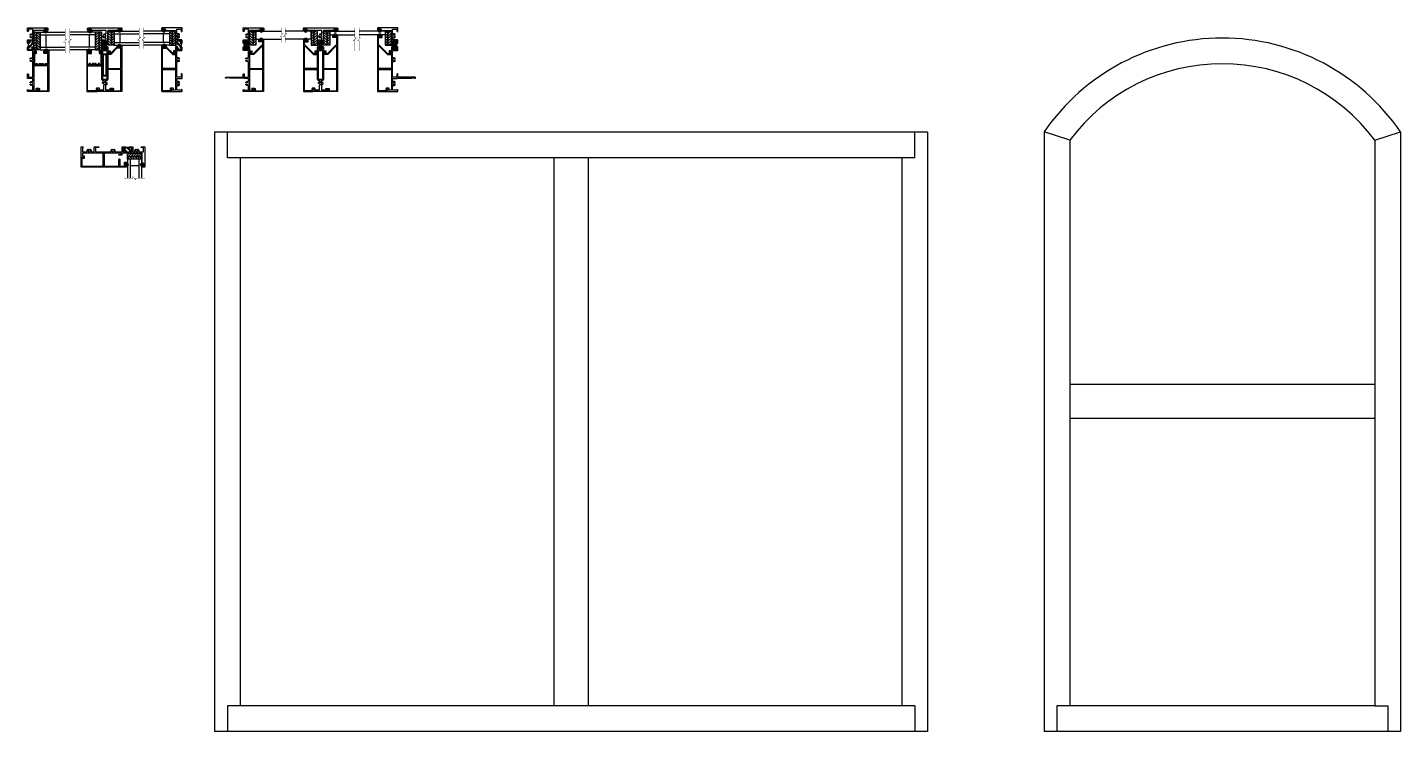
# Model space of a CAD drawing. Extents: x -23 to 190, y -172 to 85.
# Drawn here: x -6.2 to 91.2, y -46.7 to 3.3 of the extents above; entities that cross this region are included whole.
import ezdxf

# ---------------------------------------------------------------- set-up
doc = ezdxf.new("R2010")
doc.units = 0
doc.header["$MEASUREMENT"] = 0
doc.layers.get('0').update_dxf_attribs({"linetype": 'CONTINUOUS'})
for name, color, linetype in [('Ballons', 7, 'CONTINUOUS'), ('DIM', 7, 'CONTINUOUS'), ('ELEV_FRAME', 1, 'CONTINUOUS'), ('FRAME', 1, 'CONTINUOUS'), ('GEOMETRY', 1, 'CONTINUOUS'), ('GLASS', 7, 'CONTINUOUS'), ('PROFILE NUMBER', 150, 'CONTINUOUS'), ('SETTING BLOCKS', 7, 'CONTINUOUS'), ('TEXT', 7, 'CONTINUOUS')]:
    doc.layers.add(name, color=color, linetype=linetype)

# ---------------------------------------------------------------- blocks, each defined once
blk = doc.blocks.new('3806 MULLION')
h = blk.add_hatch()
h.set_pattern_fill('ANSI32', color=256, scale=0.25, style=0)
h.set_pattern_definition([(45, (-1.96831, -4.979215), (-0.0662913, 0.0662913), []), (45, (-1.92411, -4.979215), (-0.0662913, 0.0662913), [])])
h.paths.add_polyline_path([(-1.369, 0.094, -0.414214), (-1.394, 0.118), (-1.394, 0.134, 0.414214), (-1.404, 0.144), (-1.5, 0.144, 0.414214), (-1.531, 0.113), (-1.531, -0.113, 0.414214), (-1.5, -0.143), (-1.404, -0.143, 0.414214), (-1.394, -0.133), (-1.394, -0.118, -0.414214), (-1.369, -0.094, -0.414214), (-1.344, -0.118), (-1.093, -0.118, -0.414214), (-1.068, -0.094, -0.414214), (-1.043, -0.118), (-1.043, -0.133, 0.414214), (-1.033, -0.143), (-0.937, -0.143, 0.414214), (-0.906, -0.113), (-0.906, 0.113, 0.414214), (-0.937, 0.144), (-1.033, 0.144, 0.414214), (-1.043, 0.134), (-1.043, 0.118, -0.414214), (-1.068, 0.094, -0.414214), (-1.093, 0.118), (-1.093, 0.188, -0.275826), (-1.344, 0.188), (-1.344, 0.118, -0.414214)])
for p, q in [((-1.344, -0.118), (-1.093, -0.118)), ((-1.344, -0.203), (-1.344, -0.133))]:
    blk.add_line(p, q)
for points in [[(-1.093, -0.133), (-1.093, -0.118, -0.414214), (-1.068, -0.094, -0.414214), (-1.043, -0.118), (-1.043, -0.133, 0.414214), (-1.033, -0.143), (-0.937, -0.143, 0.414214), (-0.906, -0.113), (-0.906, 0.113, 0.414214), (-0.937, 0.144), (-1.033, 0.144, 0.414214), (-1.043, 0.134), (-1.043, 0.118, -0.414214), (-1.068, 0.094, -0.414214), (-1.093, 0.118), (-1.093, 0.188, -0.414214), (-1.062, 0.219), (-0.937, 0.219, -0.414214), (-0.831, 0.113), (-0.831, -0.062, 0.414214), (-0.8, -0.094), (-0.738, -0.094, 0.517938), (-0.709, -0.052, -0.42659), (-0.608, 0.149, -0.510157), (-0.56, 0.113), (-0.56, 0.112, -0.323599), (-0.586, 0.077, 2.284894), (-0.483, 0.018, -0.323599), (-0.466, 0.058), (-0.465, 0.058, -0.510157), (-0.41, 0.035, -0.142368), (-0.415, -0.052, 0.517938), (-0.386, -0.094), (-0.175, -0.094), (-0.175, 0.91), (-0.175, 0.961, -0.414214), (-0.15, 0.986, -0.399638), (-0.125, 0.962, 0.399638), (-0.1, 0.939), (-0.1, 0.939, 0.414214), (-0.075, 0.964), (-0.075, 1.134, 0.414214), (-0.1, 1.159), (-0.1, 1.159, 0.399638), (-0.125, 1.135, -0.399638), (-0.15, 1.111), (-0.15, 1.111, -0.414214), (-0.175, 1.136), (-0.175, 1.188, -0.414214), (-0.144, 1.219), (-0.031, 1.219, -0.414214), (0, 1.188), (0, 0), (0, -1.188, -0.414214), (-0.031, -1.219), (-0.144, -1.219, -0.414214), (-0.175, -1.188), (-0.175, -1.136, -0.414214), (-0.15, -1.111), (-0.15, -1.111, -0.399638), (-0.125, -1.135, 0.399638), (-0.1, -1.159), (-0.1, -1.159, 0.414214), (-0.075, -1.133), (-0.075, -0.964, 0.414214), (-0.1, -0.938), (-0.1, -0.938, 0.399638), (-0.125, -0.962, -0.399638), (-0.15, -0.986, -0.414214), (-0.175, -0.961), (-0.175, -0.909), (-0.175, -0.219), (-1.078, -0.219), (-1.093, -0.203)], [(-3.625, -0.143, -0.414214), (-3.656, -0.113), (-3.656, 0.113, -0.414214), (-3.625, 0.144), (-1.637, 0.144, -0.414214), (-1.606, 0.113), (-1.606, -0.113, -0.414214), (-1.637, -0.143)]]:
    blk.add_lwpolyline(points, format="xyb", close=True)
blk.add_lwpolyline([(-1.344, -0.203), (-1.359, -0.219), (-1.612, -0.219), (-1.612, -0.344, -0.414214), (-1.643, -0.374), (-1.799, -0.374, -0.414214), (-1.83, -0.344, -0.414214), (-1.799, -0.312), (-1.674, -0.312), (-1.674, -0.219), (-3.625, -0.219, -0.414214), (-3.731, -0.113), (-3.731, -0.068, 0.414214), (-3.762, -0.037), (-3.764, -0.037, 0.308174), (-3.793, -0.057, -0.627979), (-4.073, -0.078, 0.267949), (-4.1, -0.062), (-4.39, -0.062, 0.414214), (-4.4, -0.072), (-4.4, -0.37, -0.237131), (-4.413, -0.395, 0.457629), (-4.416, -0.441), (-4.346, -0.511, -0.668179), (-4.36, -0.546), (-4.49, -0.546, -0.414214), (-4.5, -0.535), (-4.5, 0), (-4.5, 0.536, -0.414214), (-4.49, 0.546), (-4.36, 0.546, -0.668179), (-4.346, 0.511), (-4.416, 0.441, 0.457629), (-4.413, 0.395, -0.237131), (-4.4, 0.37), (-4.4, 0.073, 0.414214), (-4.39, 0.063), (-4.045, 0.063, -0.500407), (-4.016, 0.023, 2.386509), (-3.914, 0.077, -0.326072), (-3.94, 0.113, -0.502305), (-3.892, 0.149, -0.227368), (-3.793, 0.057, 0.308174), (-3.764, 0.038), (-3.762, 0.038, 0.414214), (-3.731, 0.069), (-3.731, 0.113, -0.414214), (-3.625, 0.219), (-1.674, 0.219), (-1.674, 0.313), (-1.799, 0.313, -0.414214), (-1.83, 0.344, -0.414214), (-1.799, 0.375), (-1.643, 0.375, -0.414214), (-1.612, 0.344), (-1.612, 0.228, 0.414214), (-1.602, 0.219), (-1.375, 0.219, -0.414214), (-1.344, 0.188), (-1.344, 0.118, -0.414214), (-1.369, 0.094, -0.414214), (-1.394, 0.118), (-1.394, 0.134, 0.414214), (-1.404, 0.144), (-1.5, 0.144, 0.414214), (-1.531, 0.113), (-1.531, -0.113, 0.414214), (-1.5, -0.143), (-1.404, -0.143, 0.414214), (-1.394, -0.133), (-1.394, -0.118, -0.414214), (-1.369, -0.094, -0.414214), (-1.344, -0.118), (-1.344, -0.133)], format="xyb")
blk.add_arc((-1.219, 0.398), 0.245, 239.15951, 300.84049)
blk = doc.blocks.new('3802 45 GLASS STOP')
blk.add_lwpolyline([(3.939, -0.433, -0.399638), (3.914, -0.41, 0.400364), (3.889, -0.386, 0.414214), (3.864, -0.411), (3.864, -0.581, 0.414214), (3.889, -0.606), (3.889, -0.606, 0.399638), (3.914, -0.582, -0.399638), (3.939, -0.558, -0.414214), (3.964, -0.583), (3.964, -0.637, -0.414214), (3.933, -0.668), (-0.001, -0.668, -0.414214), (-0.011, -0.658), (-0.011, -0.01, -0.440011), (0, 0), (0.149, -0.013), (0.149, 0.04), (0.115, 0.074, -0.395486), (0.114, 0.102), (0.17, 0.165, -0.691708), (0.205, 0.152), (0.205, -0.04, -0.440011), (0.171, -0.071), (0.05, -0.061, 0.440011), (0.039, -0.071), (0.039, -0.593, 0.414214), (0.049, -0.603), (1.52, -0.603, 0.414214), (1.551, -0.572), (1.551, 0.299, -0.414214), (1.579, 0.327), (1.579, 0.327, -0.414214), (1.607, 0.299), (1.607, -0.572, 0.414214), (1.638, -0.603), (3.179, -0.603, 0.668179), (3.2, -0.55), (2.612, 0.038, -0.198912), (2.603, 0.06), (2.603, 0.296, -0.414214), (2.634, 0.327), (2.741, 0.327, -0.414214), (2.769, 0.299, -0.414214), (2.741, 0.271), (2.669, 0.271, 0.414214), (2.659, 0.261), (2.659, 0.071), (3.324, -0.594, 0.198912), (3.345, -0.603), (3.777, -0.603, 0.414214), (3.808, -0.572), (3.808, -0.355, -0.414214), (3.839, -0.324), (3.933, -0.324, -0.414214), (3.964, -0.355), (3.964, -0.408, -0.414214)], format="xyb", close=True)
blk = doc.blocks.new('3800 NAIL-ON FRAME')
h = blk.add_hatch()
h.set_pattern_fill('ANSI32', color=256, scale=0.25, style=0)
h.set_pattern_definition([(45, (-3.29232, -6.189), (-0.0662913, 0.0662913), []), (45, (-3.24812, -6.189), (-0.0662913, 0.0662913), [])])
h.paths.add_polyline_path([(2.143, 0.361, 0.414214), (2.112, 0.392), (2.017, 0.392, 0.414214), (2.006, 0.382), (2.006, 0.351, -0.414214), (1.982, 0.326, -0.414214), (1.956, 0.351), (1.956, 0.423, -0.324768), (1.706, 0.423), (1.706, 0.351, -0.414214), (1.681, 0.326, -0.414214), (1.655, 0.351), (1.655, 0.382, 0.414214), (1.645, 0.392), (1.549, 0.392, 0.414214), (1.518, 0.361), (1.518, 0.111, 0.414214), (1.549, 0.08), (1.645, 0.08, 0.414214), (1.655, 0.09), (1.655, 0.121, -0.414214), (1.681, 0.146, -0.414214), (1.706, 0.121), (1.706, 0.09, 0.414214), (1.715, 0.08), (1.946, 0.08, 0.414214), (1.956, 0.09), (1.956, 0.121, -0.414214), (1.982, 0.146, -0.414214), (2.006, 0.121), (2.006, 0.09, 0.414214), (2.017, 0.08), (2.112, 0.08, 0.414214), (2.143, 0.111)])
blk.add_line((1.706, 0.015), (1.706, 0.09))
blk.add_lwpolyline([(1.706, 0.015), (1.691, 0), (1.437, 0), (1.437, -0.125, -0.414214), (1.407, -0.156), (1.251, -0.156, -0.414214), (1.22, -0.125, -0.414214), (1.251, -0.094), (1.376, -0.094), (1.376, 0), (-1.376, 0), (-1.376, -0.224, 0.198912), (-1.373, -0.231), (-1.293, -0.31, -0.668179), (-1.3, -0.327), (-1.441, -0.327, -0.414214), (-1.451, -0.317), (-1.451, 0.444, -0.414214), (-1.441, 0.454), (-1.357, 0.454, -0.414214), (-1.326, 0.423, -0.358249), (-1.35, 0.393, 0.358249), (-1.376, 0.362), (-1.376, 0.111, 0.414214), (-1.345, 0.08), (-1.055, 0.08, 0.5024), (-1.025, 0.12, -0.280293), (-0.988, 0.264, -0.498955), (-0.939, 0.256, -0.334263), (-0.945, 0.219, 2.470836), (-0.832, 0.219, -0.334263), (-0.838, 0.256), (-0.838, 0.256, -0.498955), (-0.789, 0.264, -0.280293), (-0.752, 0.12, 0.5024), (-0.722, 0.08), (-0.556, 0.08, 0.414214), (-0.525, 0.111), (-0.525, 0.399), (-0.491, 0.434), (-0.491, 0.454), (-0.513, 0.476), (-0.513, 1.426, -0.443866), (-0.501, 1.436, 0.443866), (-0.491, 1.446), (-0.491, 1.614, 0.414214), (-0.501, 1.624), (-0.502, 1.624, -0.414214), (-0.513, 1.634), (-0.513, 1.673, -0.414214), (-0.482, 1.704, -0.414214), (-0.451, 1.673), (-0.451, 0.464, 0.414214), (-0.441, 0.454), (-0.232, 0.454, -0.414214), (-0.201, 0.423, -0.414214), (-0.232, 0.392), (-0.419, 0.392, 0.414214), (-0.451, 0.361), (-0.451, 0.111, 0.414214), (-0.419, 0.08), (0.633, 0.08, 0.5024), (0.663, 0.12, -0.280293), (0.7, 0.264, -0.498955), (0.749, 0.256, -0.334263), (0.743, 0.219, 2.470836), (0.856, 0.219, -0.334263), (0.85, 0.256, -0.498955), (0.899, 0.264, -0.280293), (0.936, 0.12, 0.5024), (0.966, 0.08), (1.412, 0.08, 0.414214), (1.444, 0.111), (1.444, 0.392, -0.414214), (1.506, 0.454), (1.674, 0.454, -0.414214), (1.706, 0.423), (1.706, 0.351, -0.414214), (1.681, 0.326, -0.414214), (1.655, 0.351), (1.655, 0.382, 0.414214), (1.645, 0.392), (1.549, 0.392, 0.414214), (1.518, 0.361), (1.518, 0.111, 0.414214), (1.549, 0.08), (1.645, 0.08, 0.414214), (1.655, 0.09), (1.655, 0.121, -0.414214), (1.681, 0.146, -0.414214), (1.706, 0.121), (1.706, 0.09, 0.414214), (1.715, 0.08), (1.946, 0.08, 0.414214), (1.956, 0.09), (1.956, 0.121, -0.414214), (1.982, 0.146, -0.414214), (2.006, 0.121), (2.006, 0.09, 0.414214), (2.017, 0.08), (2.112, 0.08, 0.414214), (2.143, 0.111), (2.143, 0.361, 0.414214), (2.112, 0.392), (2.017, 0.392, 0.414214), (2.006, 0.382), (2.006, 0.351, -0.414214), (1.982, 0.326), (1.982, 0.326, -0.414214), (1.956, 0.351), (1.956, 0.423, -0.414214), (1.988, 0.454), (2.157, 0.454, -0.414214), (2.219, 0.392), (2.219, 0.111, 0.414214), (2.249, 0.08), (2.321, 0.08, 0.5024), (2.351, 0.12, -0.280293), (2.388, 0.264, -0.498955), (2.437, 0.256, -0.334263), (2.431, 0.219, 2.470836), (2.544, 0.219, -0.334263), (2.538, 0.256, -0.498955), (2.587, 0.264, -0.280293), (2.624, 0.12, 0.5024), (2.654, 0.08), (2.943, 0.08, 0.414214), (2.975, 0.111), (2.975, 0.361, 0.414214), (2.943, 0.392), (2.831, 0.392, -0.414214), (2.799, 0.423, -0.414214), (2.831, 0.454), (3.04, 0.454, -0.414214), (3.049, 0.444), (3.049, 0.444), (3.049, -0.969, -0.414214), (3.018, -1), (2.905, -1, -0.414214), (2.874, -0.969), (2.874, -0.918, -0.414214), (2.9, -0.893), (2.9, -0.893, -0.399638), (2.924, -0.916, 0.399638), (2.949, -0.94), (2.95, -0.94, 0.414214), (2.975, -0.915), (2.975, -0.745, 0.414214), (2.95, -0.72), (2.949, -0.72, 0.399638), (2.924, -0.744, -0.399638), (2.9, -0.768, -0.414214), (2.874, -0.743), (2.874, -0.691), (2.874, 0), (1.971, 0), (1.956, 0.015), (1.956, 0.09)], format="xyb")
blk.add_arc((1.831, 0.596), 0.214, 234.01573, 305.98427)
blk = doc.blocks.new('3801 1 INCH GLASS STOP')
blk.add_lwpolyline([(2.741, 0.327, -0.414214), (2.769, 0.299, -0.414214), (2.741, 0.271), (2.669, 0.271, 0.414214), (2.659, 0.261), (2.659, 0.167, 0.198912), (2.668, 0.145), (3.128, -0.315, 0.198912), (3.15, -0.324), (3.183, -0.324, -0.414214), (3.214, -0.355), (3.214, -0.408, -0.414214), (3.189, -0.433, -0.399638), (3.164, -0.41, 0.400364), (3.139, -0.386, 0.414214), (3.114, -0.411), (3.114, -0.581, 0.414214), (3.139, -0.606), (3.139, -0.606, 0.399638), (3.164, -0.582, -0.399638), (3.189, -0.558, -0.414214), (3.214, -0.583), (3.214, -0.637, -0.414214), (3.183, -0.668), (-0.001, -0.668, -0.414214), (-0.011, -0.658), (-0.011, -0.01, -0.440011), (0, 0), (0.149, -0.013), (0.149, 0.04), (0.115, 0.074, -0.395486), (0.114, 0.102), (0.17, 0.165, -0.691708), (0.205, 0.152), (0.205, -0.04, -0.440011), (0.171, -0.071), (0.05, -0.061, 0.440011), (0.039, -0.071), (0.039, -0.593, 0.414214), (0.049, -0.603), (1.52, -0.603, 0.414214), (1.551, -0.572), (1.551, 0.299, -0.414214), (1.579, 0.327, -0.414214), (1.607, 0.299), (1.607, -0.572, 0.414214), (1.638, -0.603), (3.027, -0.603, 0.414214), (3.058, -0.572), (3.058, -0.337, 0.198912), (3.049, -0.315), (2.612, 0.122, -0.198912), (2.603, 0.144), (2.603, 0.296, -0.414214), (2.634, 0.327)], format="xyb", close=True)
blk = doc.blocks.new('A$C3BF656AD')
at = {"layer": 'SETTING BLOCKS'}
h = blk.add_hatch(dxfattribs=at)
h.set_pattern_fill('ANSI31', color=256, scale=0.25, angle=90, style=0)
h.set_pattern_definition([(135, (0.820812, -8.054306), (-0.02209709, -0.02209709), [])])
h.paths.add_polyline_path([(0, 0.063), (0.25, 0.063), (0.25, 0.11), (0, 0.11)])
h = blk.add_hatch(dxfattribs=at)
h.set_pattern_fill('ANSI31', color=256, scale=0.25, style=0)
h.set_pattern_definition([(45, (-2.098375, -8.085556), (-0.02209709, 0.02209709), [])])
h.paths.add_polyline_path([(0, 0), (0.25, 0), (0.25, 0.063), (0, 0.063)])
for points in [[(0, 0.063), (0, 0.11), (0.25, 0.11), (0.25, 0.063)], [(0, 0), (0, 0.063), (0.25, 0.063), (0.25, 0)]]:
    blk.add_lwpolyline(points, close=True, dxfattribs=at)
blk = doc.blocks.new('*U144')
at = {"layer": 'PROFILE NUMBER', "color": 5}
for p, q in [((-0.016, 0.092), (-0.013, 0.083)), ((-0.013, 0.083), (0.013, 0.083)), ((0.013, 0.083), (0.016, 0.092))]:
    blk.add_line(p, q, dxfattribs=at)
blk.add_lwpolyline([(-0.043, 0.091), (-0.043, 0.034), (-0.09, 0.034), (-0.09, 0), (0.09, 0), (0.09, 0.034), (0.043, 0.034), (0.043, 0.091)], dxfattribs=at)
for centre, start, end in [((-0.073, 0.071), 19.82892, 61.17501), ((0.073, 0.071), 118.76326, 160.19447)]:
    blk.add_arc(centre, 0.06, start, end, dxfattribs=at)
blk.add_ellipse((0, 0.152), major_axis=(-0.0958, 0), ratio=0.712114, start_param=2.033109, end_param=7.391692, dxfattribs=at)
blk.add_open_spline([(0.044, 0.124), (0.053, 0.129), (0.059, 0.135), (0.069, 0.15), (0.068, 0.157), (0.049, 0.179), (0.027, 0.189), (-0.021, 0.191), (-0.045, 0.181), (-0.067, 0.16), (-0.068, 0.152), (-0.061, 0.137), (-0.054, 0.129), (-0.044, 0.124)], degree=3, knots=[2.2211, 2.2211, 2.2211, 2.2211, 2.727733, 2.727733, 3.7005, 3.7005, 4.673268, 4.673268, 5.646035, 5.646035, 6.618803, 6.618803, 7.203997, 7.203997, 7.203997, 7.203997], dxfattribs=at)
blk = doc.blocks.new('3811 114 GLASS STOP')
blk.add_lwpolyline([(1.964, 0.69), (1.984, 0.67), (2.652, 0.67, -0.414214), (2.683, 0.639), (2.683, 0.401, 0.414214), (2.693, 0.391), (2.829, 0.391, 0.414214), (2.839, 0.401), (2.839, 0.475, 0.414214), (2.814, 0.5, 0.399638), (2.789, 0.477, -0.400364), (2.764, 0.453, -0.414214), (2.739, 0.478), (2.739, 0.648, -0.414214), (2.764, 0.673), (2.764, 0.673, -0.399638), (2.789, 0.649, 0.399638), (2.814, 0.625, 0.414214), (2.839, 0.65), (2.839, 0.725, 0.414214), (2.829, 0.735), (2.829, 0.735), (2.829, 0.735), (2.829, 0.735), (-0.001, 0.735, 0.414214), (-0.011, 0.725), (-0.011, 0.01, 0.440011), (0, 0), (0.138, 0.012, -0.440011), (0.149, 0.002), (0.149, -0.04), (0.115, -0.074, 0.395486), (0.114, -0.102), (0.17, -0.165, 0.691708), (0.205, -0.152), (0.205, 0.04, 0.440011), (0.171, 0.071), (0.05, 0.061, -0.440011), (0.039, 0.071), (0.039, 0.66, -0.414214), (0.049, 0.67), (1.777, 0.67, -0.414214), (1.808, 0.639), (1.808, -0.317, 0.414214), (1.818, -0.327), (2.781, -0.327, 0.414214), (2.809, -0.299, 0.414214), (2.781, -0.271), (1.895, -0.271, -0.414214), (1.864, -0.24), (1.864, -0.206, -0.414214), (1.895, -0.175), (1.954, -0.175, 0.414214), (1.964, -0.165), (1.964, -0.091, 0.414214), (1.939, -0.066, 0.399638), (1.914, -0.089, -0.400364), (1.889, -0.113, -0.414214), (1.864, -0.088), (1.864, 0.082, -0.414214), (1.889, 0.107, -0.400364), (1.914, 0.083, 0.399638), (1.939, 0.059, 0.414214), (1.964, 0.084), (1.964, 0.159, 0.414214), (1.954, 0.169), (1.895, 0.169, -0.414214), (1.864, 0.2), (1.864, 0.204, -0.414214), (1.895, 0.235), (1.954, 0.235, 0.414214), (1.964, 0.245), (1.964, 0.319, 0.414214), (1.939, 0.344, 0.399638), (1.914, 0.321, -0.400364), (1.889, 0.297, -0.414214), (1.864, 0.322), (1.864, 0.492, -0.414214), (1.889, 0.517, -0.400364), (1.914, 0.493, 0.399638), (1.939, 0.469, 0.414214), (1.964, 0.494), (1.964, 0.569, 0.414214), (1.954, 0.579), (1.895, 0.579, -0.414214), (1.864, 0.61), (1.864, 0.639, -0.414214), (1.895, 0.67), (1.964, 0.67)], format="xyb", close=True)
blk = doc.blocks.new('A$C71C12F4B')
at = {"layer": 'SETTING BLOCKS'}
h = blk.add_hatch(dxfattribs=at)
h.set_pattern_fill('ANSI31', color=256, scale=0.25, angle=90, style=0)
h.set_pattern_definition([(135, (-7.229924, -6.356783), (-0.02209709, -0.02209709), [])])
h.paths.add_polyline_path([(0.31, 0.11), (0, 0.11), (0, 0.063), (0.31, 0.063)])
h = blk.add_hatch(dxfattribs=at)
h.set_pattern_fill('ANSI31', color=256, scale=0.25, style=0)
h.set_pattern_definition([(45, (-7.229924, -6.356783), (-0.02209709, 0.02209709), [])])
h.paths.add_polyline_path([(0.31, 0), (0.31, 0.063), (0, 0.063), (0, 0)])
for points in [[(0, 0.063), (0, 0.11), (0.31, 0.11), (0.31, 0.063)], [(0, 0), (0, 0.063), (0.31, 0.063), (0.31, 0)]]:
    blk.add_lwpolyline(points, close=True, dxfattribs=at)
blk = doc.blocks.new('25031')
at = {"layer": 'GEOMETRY', "color": 5}
for p, q in [((-0.035, 0.042), (-0.09, 0.042)), ((-0.09, 0.042), (-0.09, 0)), ((-0.09, 0), (0.09, 0)), ((-0.035, 0.112), (-0.035, 0.042)), ((0.035, 0.042), (0.035, 0.112)), ((0.09, 0.042), (0.035, 0.042)), ((0.09, 0), (0.09, 0.042))]:
    blk.add_line(p, q, dxfattribs=at)
for centre, radius, start, end in [((-0.16, 0.126), 0.01, 165.86854, 267.1063), ((0, 0.086), 0.175, 14.16222, 165.86854), ((0, 3.29), 3.179, 267.1063, 269.36545), ((0, 0.086), 0.135, 30.48079, 149.52589), ((0, 3.29), 3.139, 267.87586, 269.9963), ((0.005, 3.056), 2.904, 269.90051, 272.19223), ((0.005, 3.056), 2.944, 270.58295, 273.02232), ((0.16, 0.126), 0.01, 273.02232, 14.16222)]:
    blk.add_arc(centre, radius, start, end, dxfattribs=at)
blk = doc.blocks.new('3809 BLOCK FRAME')
h = blk.add_hatch()
h.set_pattern_fill('PLAST', color=256, angle=45, style=0)
h.set_pattern_definition([(45, (-4.25098, -6.643), (-0.176777, 0.176777), []), (45, (-4.27308, -6.6209), (-0.176777, 0.176777), []), (45, (-4.29517, -6.5988), (-0.176777, 0.176777), [])])
edge = h.paths.add_edge_path()
edge.add_arc((-0.937, 0.093), 0.031, 270, 360, ccw=False)
edge.add_line((-0.937, 0.062), (-1.033, 0.062))
edge.add_arc((-1.033, 0.072), 0.01, 180, 270, ccw=False)
edge.add_line((-1.043, 0.072), (-1.043, 0.103))
edge.add_arc((-1.068, 0.103), 0.025, 360, 450)
edge.add_arc((-1.068, 0.103), 0.025, 90, 180)
edge.add_line((-1.093, 0.103), (-1.093, 0.031))
edge.add_arc((-1.218, -0.221), 0.281, 63.50919, 116.49081)
edge.add_line((-1.344, 0.031), (-1.344, 0.103))
edge.add_arc((-1.369, 0.103), 0.025, 0, 90)
edge.add_arc((-1.369, 0.103), 0.025, 90, 180)
edge.add_line((-1.394, 0.103), (-1.394, 0.072))
edge.add_arc((-1.404, 0.072), 0.01, 270, 360, ccw=False)
edge.add_line((-1.404, 0.062), (-1.5, 0.062))
edge.add_arc((-1.5, 0.093), 0.031, 180, 270, ccw=False)
edge.add_line((-1.531, 0.093), (-1.531, 0.343))
edge.add_arc((-1.5, 0.343), 0.031, 90, 180, ccw=False)
edge.add_line((-1.5, 0.374), (-1.404, 0.374))
edge.add_arc((-1.404, 0.364), 0.01, 0, 90, ccw=False)
edge.add_line((-1.394, 0.364), (-1.394, 0.333))
edge.add_arc((-1.369, 0.333), 0.025, 180, 270)
edge.add_arc((-1.369, 0.333), 0.025, 270, 360)
edge.add_line((-1.344, 0.333), (-1.344, 0.439))
edge.add_line((-1.344, 0.439), (-1.093, 0.439))
edge.add_line((-1.093, 0.439), (-1.093, 0.333))
edge.add_arc((-1.068, 0.333), 0.025, 180, 270)
edge.add_arc((-1.068, 0.333), 0.025, 270, 360)
edge.add_line((-1.043, 0.333), (-1.043, 0.364))
edge.add_arc((-1.033, 0.364), 0.01, 90, 180, ccw=False)
edge.add_line((-1.033, 0.374), (-0.937, 0.374))
edge.add_arc((-0.937, 0.343), 0.031, 0, 90, ccw=False)
edge.add_line((-0.906, 0.343), (-0.906, 0.093))
blk.add_line((-1.093, 0.439), (-1.344, 0.439))
for points in [[(-1.093, 0.439), (-1.093, 0.333, 0.414214), (-1.068, 0.308, 0.414214), (-1.043, 0.333), (-1.043, 0.364, -0.414214), (-1.033, 0.374), (-0.937, 0.374, -0.414214), (-0.906, 0.343), (-0.906, 0.093, -0.414214), (-0.937, 0.062), (-1.033, 0.062, -0.414214), (-1.043, 0.072), (-1.043, 0.103, 0.414214), (-1.068, 0.128), (-1.068, 0.128, 0.414214), (-1.093, 0.103), (-1.093, 0.031, 0.414214), (-1.062, 0), (-0.893, 0, 0.414214), (-0.831, 0.062), (-0.831, 0.343, -0.414214), (-0.8, 0.374), (-0.729, 0.374, -0.5024), (-0.699, 0.334, 0.280293), (-0.661, 0.19, 0.498955), (-0.613, 0.198), (-0.613, 0.198, 0.334263), (-0.618, 0.235, -2.470836), (-0.506, 0.235, 0.334263), (-0.511, 0.198, 0.498955), (-0.463, 0.19, 0.280293), (-0.425, 0.334, -0.5024), (-0.395, 0.374), (-0.106, 0.374, -0.414214), (-0.075, 0.343), (-0.075, 0.093, -0.414214), (-0.106, 0.062), (-0.219, 0.062, 0.414214), (-0.25, 0.031, 0.414214), (-0.219, 0), (0, 0), (0, 1.423, 0.414214), (-0.031, 1.454), (-0.144, 1.454, 0.414214), (-0.175, 1.423), (-0.175, 1.371, 0.414214), (-0.15, 1.346), (-0.15, 1.346, 0.399638), (-0.125, 1.37, -0.399638), (-0.1, 1.394), (-0.1, 1.394, -0.414214), (-0.075, 1.369), (-0.075, 1.199, -0.414214), (-0.1, 1.174), (-0.1, 1.174, -0.399638), (-0.125, 1.198, 0.399638), (-0.15, 1.221, 0.414214), (-0.175, 1.196), (-0.175, 0.464, -0.414214), (-0.185, 0.454), (-1.078, 0.454), (-1.093, 0.439)], [(-1.344, 0.439), (-1.344, 0.439), (-1.359, 0.454), (-1.612, 0.454), (-1.612, 0.579, 0.414214), (-1.643, 0.61), (-1.799, 0.61, 0.414214), (-1.83, 0.579, 0.414214), (-1.799, 0.548), (-1.674, 0.548), (-1.674, 0.454), (-4.425, 0.454), (-4.425, 0.678, -0.198912), (-4.422, 0.685), (-4.343, 0.764, 0.668179), (-4.35, 0.781), (-4.49, 0.781, 0.414214), (-4.5, 0.771), (-4.5, 0.01, 0.414214), (-4.49, 0), (-4.406, 0, 0.414214), (-4.375, 0.031, 0.358249), (-4.4, 0.061, -0.358249), (-4.425, 0.092), (-4.425, 0.343, -0.414214), (-4.394, 0.374), (-4.105, 0.374, -0.5024), (-4.075, 0.334, 0.280293), (-4.037, 0.19, 0.498955), (-3.989, 0.198, 0.334263), (-3.994, 0.235, -2.470836), (-3.882, 0.235, 0.334263), (-3.887, 0.198, 0.498955), (-3.839, 0.19, 0.280293), (-3.801, 0.334, -0.5024), (-3.771, 0.374), (-3.606, 0.374, -0.414214), (-3.575, 0.343), (-3.575, 0), (-3.281, 0, 0.414214), (-3.25, 0.031, 0.414214), (-3.281, 0.062), (-3.469, 0.062, -0.414214), (-3.5, 0.093), (-3.5, 0.343, -0.414214), (-3.469, 0.374), (-2.417, 0.374, -0.5024), (-2.387, 0.334, 0.280293), (-2.349, 0.19, 0.498955), (-2.301, 0.198, 0.334263), (-2.306, 0.235, -2.470836), (-2.194, 0.235, 0.334263), (-2.199, 0.198, 0.498955), (-2.151, 0.19, 0.280293), (-2.113, 0.334, -0.5024), (-2.083, 0.374), (-1.637, 0.374, -0.414214), (-1.606, 0.343), (-1.606, 0.062, 0.414214), (-1.544, 0), (-1.375, 0, 0.414214), (-1.344, 0.031), (-1.344, 0.103, 0.414214), (-1.369, 0.128, 0.414214), (-1.394, 0.103), (-1.394, 0.072, -0.414214), (-1.404, 0.062), (-1.5, 0.062, -0.414214), (-1.531, 0.093), (-1.531, 0.343, -0.414214), (-1.5, 0.374), (-1.404, 0.374, -0.414214), (-1.394, 0.364), (-1.394, 0.333, 0.414214), (-1.369, 0.308, 0.414214), (-1.344, 0.333), (-1.344, 0.439)]]:
    blk.add_lwpolyline(points, format="xyb")
blk.add_arc((-1.218, -0.221), 0.281, 63.50919, 116.49081)
blk = doc.blocks.new('*U145')
at = {"layer": 'PROFILE NUMBER', "color": 5}
for p, q in [((-0.016, 0.092), (-0.013, 0.083)), ((-0.013, 0.083), (0.013, 0.083)), ((0.013, 0.083), (0.016, 0.092))]:
    blk.add_line(p, q, dxfattribs=at)
blk.add_lwpolyline([(-0.043, 0.091), (-0.043, 0.034), (-0.09, 0.034), (-0.09, 0), (0.09, 0), (0.09, 0.034), (0.043, 0.034), (0.043, 0.091)], dxfattribs=at)
for centre, start, end in [((-0.073, 0.071), 19.82892, 61.17501), ((0.073, 0.071), 118.76326, 160.19447)]:
    blk.add_arc(centre, 0.06, start, end, dxfattribs=at)
blk.add_ellipse((0, 0.152), major_axis=(-0.0958, 0), ratio=0.712114, start_param=2.033109, end_param=7.391692, dxfattribs=at)
blk.add_open_spline([(0.044, 0.124), (0.053, 0.129), (0.059, 0.135), (0.069, 0.15), (0.068, 0.157), (0.049, 0.179), (0.027, 0.189), (-0.021, 0.191), (-0.045, 0.181), (-0.067, 0.16), (-0.068, 0.152), (-0.061, 0.137), (-0.054, 0.129), (-0.044, 0.124)], degree=3, knots=[2.2211, 2.2211, 2.2211, 2.2211, 2.727733, 2.727733, 3.7005, 3.7005, 4.673268, 4.673268, 5.646035, 5.646035, 6.618803, 6.618803, 7.203997, 7.203997, 7.203997, 7.203997], dxfattribs=at)

msp = doc.modelspace()

# ---------------------------------------------------------------- linework, layer by layer
at = {"layer": 'Ballons'}
for p, q in [((9.987, 3.028), (11.818, 3.028)), ((9.987, 2.466), (9.987, 3.028)), ((13.924, 3.028), (12.068, 3.028)), ((9.987, 2.466), (11.818, 2.466)), ((13.924, 2.466), (12.068, 2.466))]:
    msp.add_line(p, q, dxfattribs=at)
at = {"layer": 'DIM', "color": 5, "lineweight": 40}
msp.add_lwpolyline([(-0.608, 1.373), (-0.858, 1.373), (-0.858, -0.127), (-0.608, -0.127)], close=True, dxfattribs=at)
at = {"layer": 'ELEV_FRAME'}
for p, q in [((57.656, -4.136), (7.062, -4.136)), ((7.062, -4.136), (7.062, -46.682)), ((7.973, -5.959), (7.973, -4.136)), ((56.744, -5.959), (56.744, -4.136)), ((57.656, -4.136), (57.656, -46.682)), ((65.92, -4.124), (65.92, -46.67)), ((67.743, -4.709), (65.92, -4.124)), ((67.743, -4.709), (67.743, -44.848)), ((89.394, -4.709), (91.216, -4.124)), ((89.394, -4.709), (89.394, -44.848)), ((91.216, -4.124), (91.216, -46.67)), ((91.216, -4.124), (91.216, -46.67)), ((56.744, -5.959), (7.973, -5.959)), ((8.885, -5.959), (8.885, -44.86)), ((31.145, -5.959), (31.145, -44.86)), ((33.572, -5.959), (33.572, -44.86)), ((55.833, -5.959), (55.833, -44.86)), ((67.743, -22.023), (89.394, -22.023)), ((67.743, -24.45), (89.394, -24.45)), ((7.973, -44.86), (7.973, -46.682)), ((56.744, -44.86), (7.973, -44.86)), ((56.744, -44.86), (56.744, -46.682)), ((67.743, -44.848), (66.831, -44.848)), ((66.831, -44.848), (66.831, -46.67)), ((89.394, -44.848), (67.743, -44.848)), ((89.394, -44.848), (90.305, -44.848)), ((90.305, -44.848), (90.305, -46.67)), ((57.656, -46.682), (7.062, -46.682)), ((91.216, -46.67), (65.92, -46.67))]:
    msp.add_line(p, q, dxfattribs=at)
for radius, start, end in [(15.34, 34.45574, 145.54426), (13.517, 36.78353, 143.21647)]:
    msp.add_arc((78.568, -12.803), radius, start, end, dxfattribs=at)
at = {"layer": 'FRAME'}
for points in [[(9.549, 1.506, -0.414214), (9.577, 1.534, -0.414214), (9.605, 1.506), (9.605, 1.434, 0.414214), (9.615, 1.424), (9.806, 1.424), (10.47, 2.088, 0.198912), (10.479, 2.11), (10.479, 2.229, 0.414214), (10.448, 2.26), (10.231, 2.26, -0.414214), (10.2, 2.291), (10.2, 2.385, -0.414214), (10.231, 2.416), (10.285, 2.416, -0.414214), (10.31, 2.391, -0.399638), (10.286, 2.366, 0.400364), (10.262, 2.341, 0.414214), (10.287, 2.316), (10.457, 2.316, 0.414214), (10.482, 2.341), (10.482, 2.341, 0.399638), (10.459, 2.366, -0.399638), (10.435, 2.391, -0.414214), (10.46, 2.416), (10.513, 2.416, -0.414214), (10.544, 2.385), (10.544, -1.236, -0.414214), (10.534, -1.246), (9.886, -1.246, -0.440011), (9.876, -1.235), (9.89, -1.086), (9.836, -1.086), (9.802, -1.12, -0.395486), (9.775, -1.121), (9.711, -1.065, -0.691708), (9.724, -1.03), (9.917, -1.03, -0.440011), (9.948, -1.064), (9.937, -1.185, 0.440011), (9.947, -1.196), (10.469, -1.196, 0.414214), (10.479, -1.186), (10.479, 0.285, 0.414214), (10.448, 0.316), (9.577, 0.316, -0.414214), (9.549, 0.344), (9.549, 0.344, -0.414214), (9.577, 0.372), (10.448, 0.372, 0.414214), (10.479, 0.403), (10.479, 1.943, 0.668179), (10.427, 1.965), (9.838, 1.377, -0.198912), (9.816, 1.368), (9.58, 1.368, -0.414214), (9.549, 1.399)], [(14.362, 1.506, 0.414214), (14.334, 1.534, 0.414214), (14.306, 1.506), (14.306, 1.434, -0.414214), (14.296, 1.424), (14.106, 1.424), (13.441, 2.088, -0.198912), (13.432, 2.11), (13.432, 2.229, -0.414214), (13.463, 2.26), (13.68, 2.26, 0.414214), (13.711, 2.291), (13.711, 2.385, 0.414214), (13.68, 2.416), (13.627, 2.416, 0.414214), (13.602, 2.391, 0.399638), (13.625, 2.366, -0.400364), (13.649, 2.341, -0.414214), (13.624, 2.316), (13.454, 2.316, -0.414214), (13.429, 2.341), (13.429, 2.341, -0.399638), (13.453, 2.366, 0.399638), (13.477, 2.391, 0.414214), (13.452, 2.416), (13.398, 2.416, 0.414214), (13.367, 2.385), (13.367, -1.236, 0.414214), (13.377, -1.246), (14.025, -1.246, 0.440011), (14.035, -1.235), (14.022, -1.086), (14.075, -1.086), (14.109, -1.12, 0.395486), (14.137, -1.121), (14.2, -1.065, 0.691708), (14.187, -1.03), (13.995, -1.03, 0.440011), (13.964, -1.064), (13.975, -1.185, -0.440011), (13.965, -1.196), (13.442, -1.196, -0.414214), (13.432, -1.186), (13.432, 0.285, -0.414214), (13.463, 0.316), (14.334, 0.316, 0.414214), (14.362, 0.344), (14.362, 0.344, 0.414214), (14.334, 0.372), (13.463, 0.372, -0.414214), (13.432, 0.403), (13.432, 1.943, -0.668179), (13.485, 1.965), (14.073, 1.377, 0.198912), (14.095, 1.368), (14.331, 1.368, 0.414214), (14.362, 1.399)], [(-0.779, -6.524, 0.414214), (-0.748, -6.555), (0.242, -6.555, 0.414214), (0.273, -6.524), (0.273, -6.07, -0.414214), (0.298, -6.045), (0.304, -6.045, -0.414214), (0.329, -6.07), (0.329, -6.524, 0.414214), (0.36, -6.555), (0.641, -6.555, 0.414214), (0.672, -6.524), (0.672, -6.307, -0.414214), (0.703, -6.276), (0.797, -6.276, -0.414214), (0.828, -6.307), (0.828, -6.361, -0.414214), (0.803, -6.386, -0.399638), (0.778, -6.362, 0.400364), (0.753, -6.338, 0.414214), (0.728, -6.363), (0.728, -6.533, 0.414214), (0.753, -6.558), (0.753, -6.558, 0.399638), (0.778, -6.535, -0.399638), (0.803, -6.511, -0.414214), (0.828, -6.536), (0.828, -6.589, -0.414214), (0.797, -6.62), (-2.387, -6.62, -0.414214), (-2.397, -6.61), (-2.397, -5.962, -0.440011), (-2.386, -5.952), (-2.248, -5.965, 0.440011), (-2.237, -5.955), (-2.237, -5.852, -0.414214), (-2.212, -5.827, -0.414214), (-2.187, -5.852), (-2.187, -5.986, -0.440011), (-2.221, -6.017), (-2.336, -6.007, 0.440011), (-2.347, -6.017), (-2.347, -6.545, 0.414214), (-2.337, -6.555), (-0.866, -6.555, 0.414214), (-0.835, -6.524), (-0.835, -5.653, -0.414214), (-0.807, -5.625), (-0.807, -5.625, -0.414214), (-0.779, -5.653)], [(-0.779, -6.524, 0.414214), (-0.748, -6.555), (0.242, -6.555, 0.414214), (0.273, -6.524), (0.273, -6.07, -0.414214), (0.298, -6.045), (0.304, -6.045, -0.414214), (0.329, -6.07), (0.329, -6.524, 0.414214), (0.36, -6.555), (0.641, -6.555, 0.414214), (0.672, -6.524), (0.672, -6.307, -0.414214), (0.703, -6.276), (0.797, -6.276, -0.414214), (0.828, -6.307), (0.828, -6.361, -0.414214), (0.803, -6.386, -0.399638), (0.778, -6.362, 0.400364), (0.753, -6.338, 0.414214), (0.728, -6.363), (0.728, -6.533, 0.414214), (0.753, -6.558), (0.753, -6.558, 0.399638), (0.778, -6.535, -0.399638), (0.803, -6.511, -0.414214), (0.828, -6.536), (0.828, -6.589, -0.414214), (0.797, -6.62), (-2.387, -6.62, -0.414214), (-2.397, -6.61), (-2.397, -5.962, -0.440011), (-2.386, -5.952), (-2.248, -5.965, 0.440011), (-2.237, -5.955), (-2.237, -5.852, -0.414214), (-2.212, -5.827, -0.414214), (-2.187, -5.852), (-2.187, -5.986, -0.440011), (-2.221, -6.017), (-2.336, -6.007, 0.440011), (-2.347, -6.017), (-2.347, -6.545, 0.414214), (-2.337, -6.555), (-0.866, -6.555, 0.414214), (-0.835, -6.524), (-0.835, -5.653, -0.414214), (-0.807, -5.625), (-0.807, -5.625, -0.414214), (-0.779, -5.653)]]:
    msp.add_lwpolyline(points, format="xyb", close=True, dxfattribs=at)
at = {"layer": 'GLASS'}
for p, q in [((-5.324, 2.961), (-3.54, 2.961)), ((-5.324, 1.72), (-5.324, 2.961)), ((-1.388, 2.961), (-3.203, 2.961)), ((-1.388, 1.72), (-1.388, 2.961)), ((-0.075, 3.027), (1.71, 3.027)), ((-0.075, 3.027), (-0.075, 2.027)), ((3.862, 3.027), (2.021, 3.027)), ((3.862, 3.027), (3.862, 2.027)), ((9.987, 2.777), (9.987, 3.027)), ((9.987, 3.027), (9.987, 2.777)), ((9.987, 3.027), (9.987, 2.466)), ((13.924, 2.466), (13.924, 3.028)), ((13.924, 3.027), (13.924, 2.777)), ((13.924, 3.027), (13.924, 2.466)), ((15.237, 3.027), (17.021, 3.027)), ((15.237, 3.027), (15.237, 2.777)), ((15.237, 2.777), (15.237, 3.027)), ((19.174, 3.027), (17.32, 3.027)), ((19.174, 3.027), (19.174, 2.777)), ((-5.324, 2.774), (-3.54, 2.774)), ((-4.887, 1.899), (-4.887, 2.774)), ((-1.388, 2.774), (-3.203, 2.774)), ((-1.825, 1.899), (-1.825, 2.774)), ((-0.075, 2.84), (1.71, 2.84)), ((-0.075, 2.215), (1.71, 2.215)), ((-0.075, 2.027), (1.71, 2.027)), ((0.362, 2.215), (0.362, 2.84)), ((3.862, 2.84), (2.021, 2.84)), ((3.862, 2.215), (2.021, 2.215)), ((3.862, 2.027), (2.021, 2.027)), ((3.425, 2.215), (3.425, 2.84)), ((15.237, 2.777), (17.021, 2.777)), ((19.174, 2.777), (17.32, 2.777)), ((-5.324, 1.899), (-3.54, 1.899)), ((-5.324, 1.711), (-3.54, 1.711)), ((-1.388, 1.899), (-3.203, 1.899)), ((-1.388, 1.711), (-3.203, 1.711)), ((0.876, -6.063), (0.876, -7.404)), ((1.876, -6.063), (0.876, -6.063)), ((1.064, -6.063), (1.064, -7.404)), ((1.064, -6.5), (1.689, -6.5)), ((1.689, -6.063), (1.689, -7.404)), ((1.876, -6.063), (1.876, -7.404))]:
    msp.add_line(p, q, dxfattribs=at)
at = {"layer": 'GLASS', "const_width": 0.024}
for points in [[(-3.54, 1.461), (-3.54, 2.248), (-3.656, 2.248), (-3.438, 2.461), (-3.54, 2.461), (-3.54, 3.211)], [(-3.203, 1.461), (-3.203, 2.248), (-3.319, 2.248), (-3.101, 2.461), (-3.203, 2.461), (-3.203, 3.211)], [(1.71, 1.777), (1.71, 2.383), (1.594, 2.383), (1.812, 2.595), (1.71, 2.595), (1.71, 3.277)], [(2.021, 1.777), (2.021, 2.383), (1.905, 2.383), (2.124, 2.595), (2.021, 2.595), (2.021, 3.277)], [(11.818, 2.216), (11.818, 2.64), (11.702, 2.64), (11.92, 2.853), (11.818, 2.853), (11.818, 3.278)], [(12.068, 2.216), (12.068, 2.64), (11.952, 2.64), (12.17, 2.853), (12.068, 2.853), (12.068, 3.278)], [(17.021, 1.623), (17.021, 2.344), (16.906, 2.344), (17.124, 2.557), (17.021, 2.557), (17.021, 3.277)], [(17.32, 1.623), (17.32, 2.344), (17.204, 2.344), (17.422, 2.557), (17.32, 2.557), (17.32, 3.277)], [(2.126, -7.404), (1.483, -7.404), (1.483, -7.52), (1.27, -7.302), (1.27, -7.404), (0.626, -7.404)]]:
    msp.add_lwpolyline(points, dxfattribs=at)

# ---------------------------------------------------------------- block references
at = {"layer": 'FRAME', "xscale": -1}
for name, p, rotation in [('3809 BLOCK FRAME', (-6.216, 3.254), 270), ('3800 NAIL-ON FRAME', (19.612, 0.204), 270), ('3801 1 INCH GLASS STOP', (3.973, -1.235), 270), ('3802 45 GLASS STOP', (19.285, -1.235), 270), ('3811 114 GLASS STOP', (-5.435, -1.235), 270), ('3809 BLOCK FRAME', (2.103, -5.171), 180)]:
    msp.add_blockref(name, p, dxfattribs=dict(at, rotation=rotation))
at = {"layer": 'FRAME'}
for name, p, rotation in [('3806 MULLION', (-0.731, 3.254), 90), ('3809 BLOCK FRAME', (4.754, 3.254), 90.00000000000001), ('3800 NAIL-ON FRAME', (9.549, 0.204), 90), ('3806 MULLION', (14.581, 3.254), 90), ('3801 1 INCH GLASS STOP', (-0.186, -1.235), 90), ('3802 45 GLASS STOP', (15.126, -1.236), 90), ('3811 114 GLASS STOP', (-1.276, -1.235), 90)]:
    msp.add_blockref(name, p, dxfattribs=dict(at, rotation=rotation))
at = {"layer": 'TEXT', "yscale": 4, "zscale": 4}
for name, p, xscale, rotation in [('A$C71C12F4B', (-5.324, 1.711), 4, 90), ('A$C71C12F4B', (-1.388, 1.711), -4, 270), ('A$C3BF656AD', (-0.513, 3.027), 4, 270), ('A$C3BF656AD', (4.3, 3.027), -4, 90), ('A$C3BF656AD', (9.549, 3.027), 4, 270), ('A$C3BF656AD', (14.362, 3.027), -4, 90), ('A$C3BF656AD', (14.799, 3.027), 4, 270), ('A$C3BF656AD', (19.612, 3.027), -4, 90), ('A$C3BF656AD', (1.876, -5.625), 4, 180)]:
    msp.add_blockref(name, p, dxfattribs=dict(at, xscale=xscale, rotation=rotation))
at = {"layer": 'TEXT'}
for name, p, rotation in [('25031', (-4.932, 3.179), 180), ('25031', (-1.78, 3.179), 180), ('*U144', (0.317, 3.179), 180), ('*U144', (3.47, 3.179), 180), ('*U144', (10.379, 3.179), 180), ('*U144', (13.532, 3.179), 180), ('*U144', (15.629, 3.179), 180), ('*U144', (18.782, 3.179), 180), ('*U144', (0.728, -6.448), 270), ('*U145', (0.728, -6.448), 270)]:
    msp.add_blockref(name, p, dxfattribs=dict(at, rotation=rotation))
at = {"layer": 'TEXT', "xscale": -1}
for name, p in [('*U144', (0.31, 1.879)), ('*U144', (10.372, 2.316)), ('*U144', (13.539, 2.316)), ('*U144', (15.622, 2.628)), ('*U144', (18.789, 2.629)), ('25031', (-4.872, 1.504)), ('25031', (-1.839, 1.504))]:
    msp.add_blockref(name, p, dxfattribs=at)
at = {"layer": 'TEXT'}
msp.add_blockref('*U144', (3.477, 1.879), dxfattribs=at)
at = {"layer": 'TEXT', "xscale": -1, "rotation": 90}
msp.add_blockref('*U144', (2.028, -6.455), dxfattribs=at)

doc.saveas('drawing.dxf')
